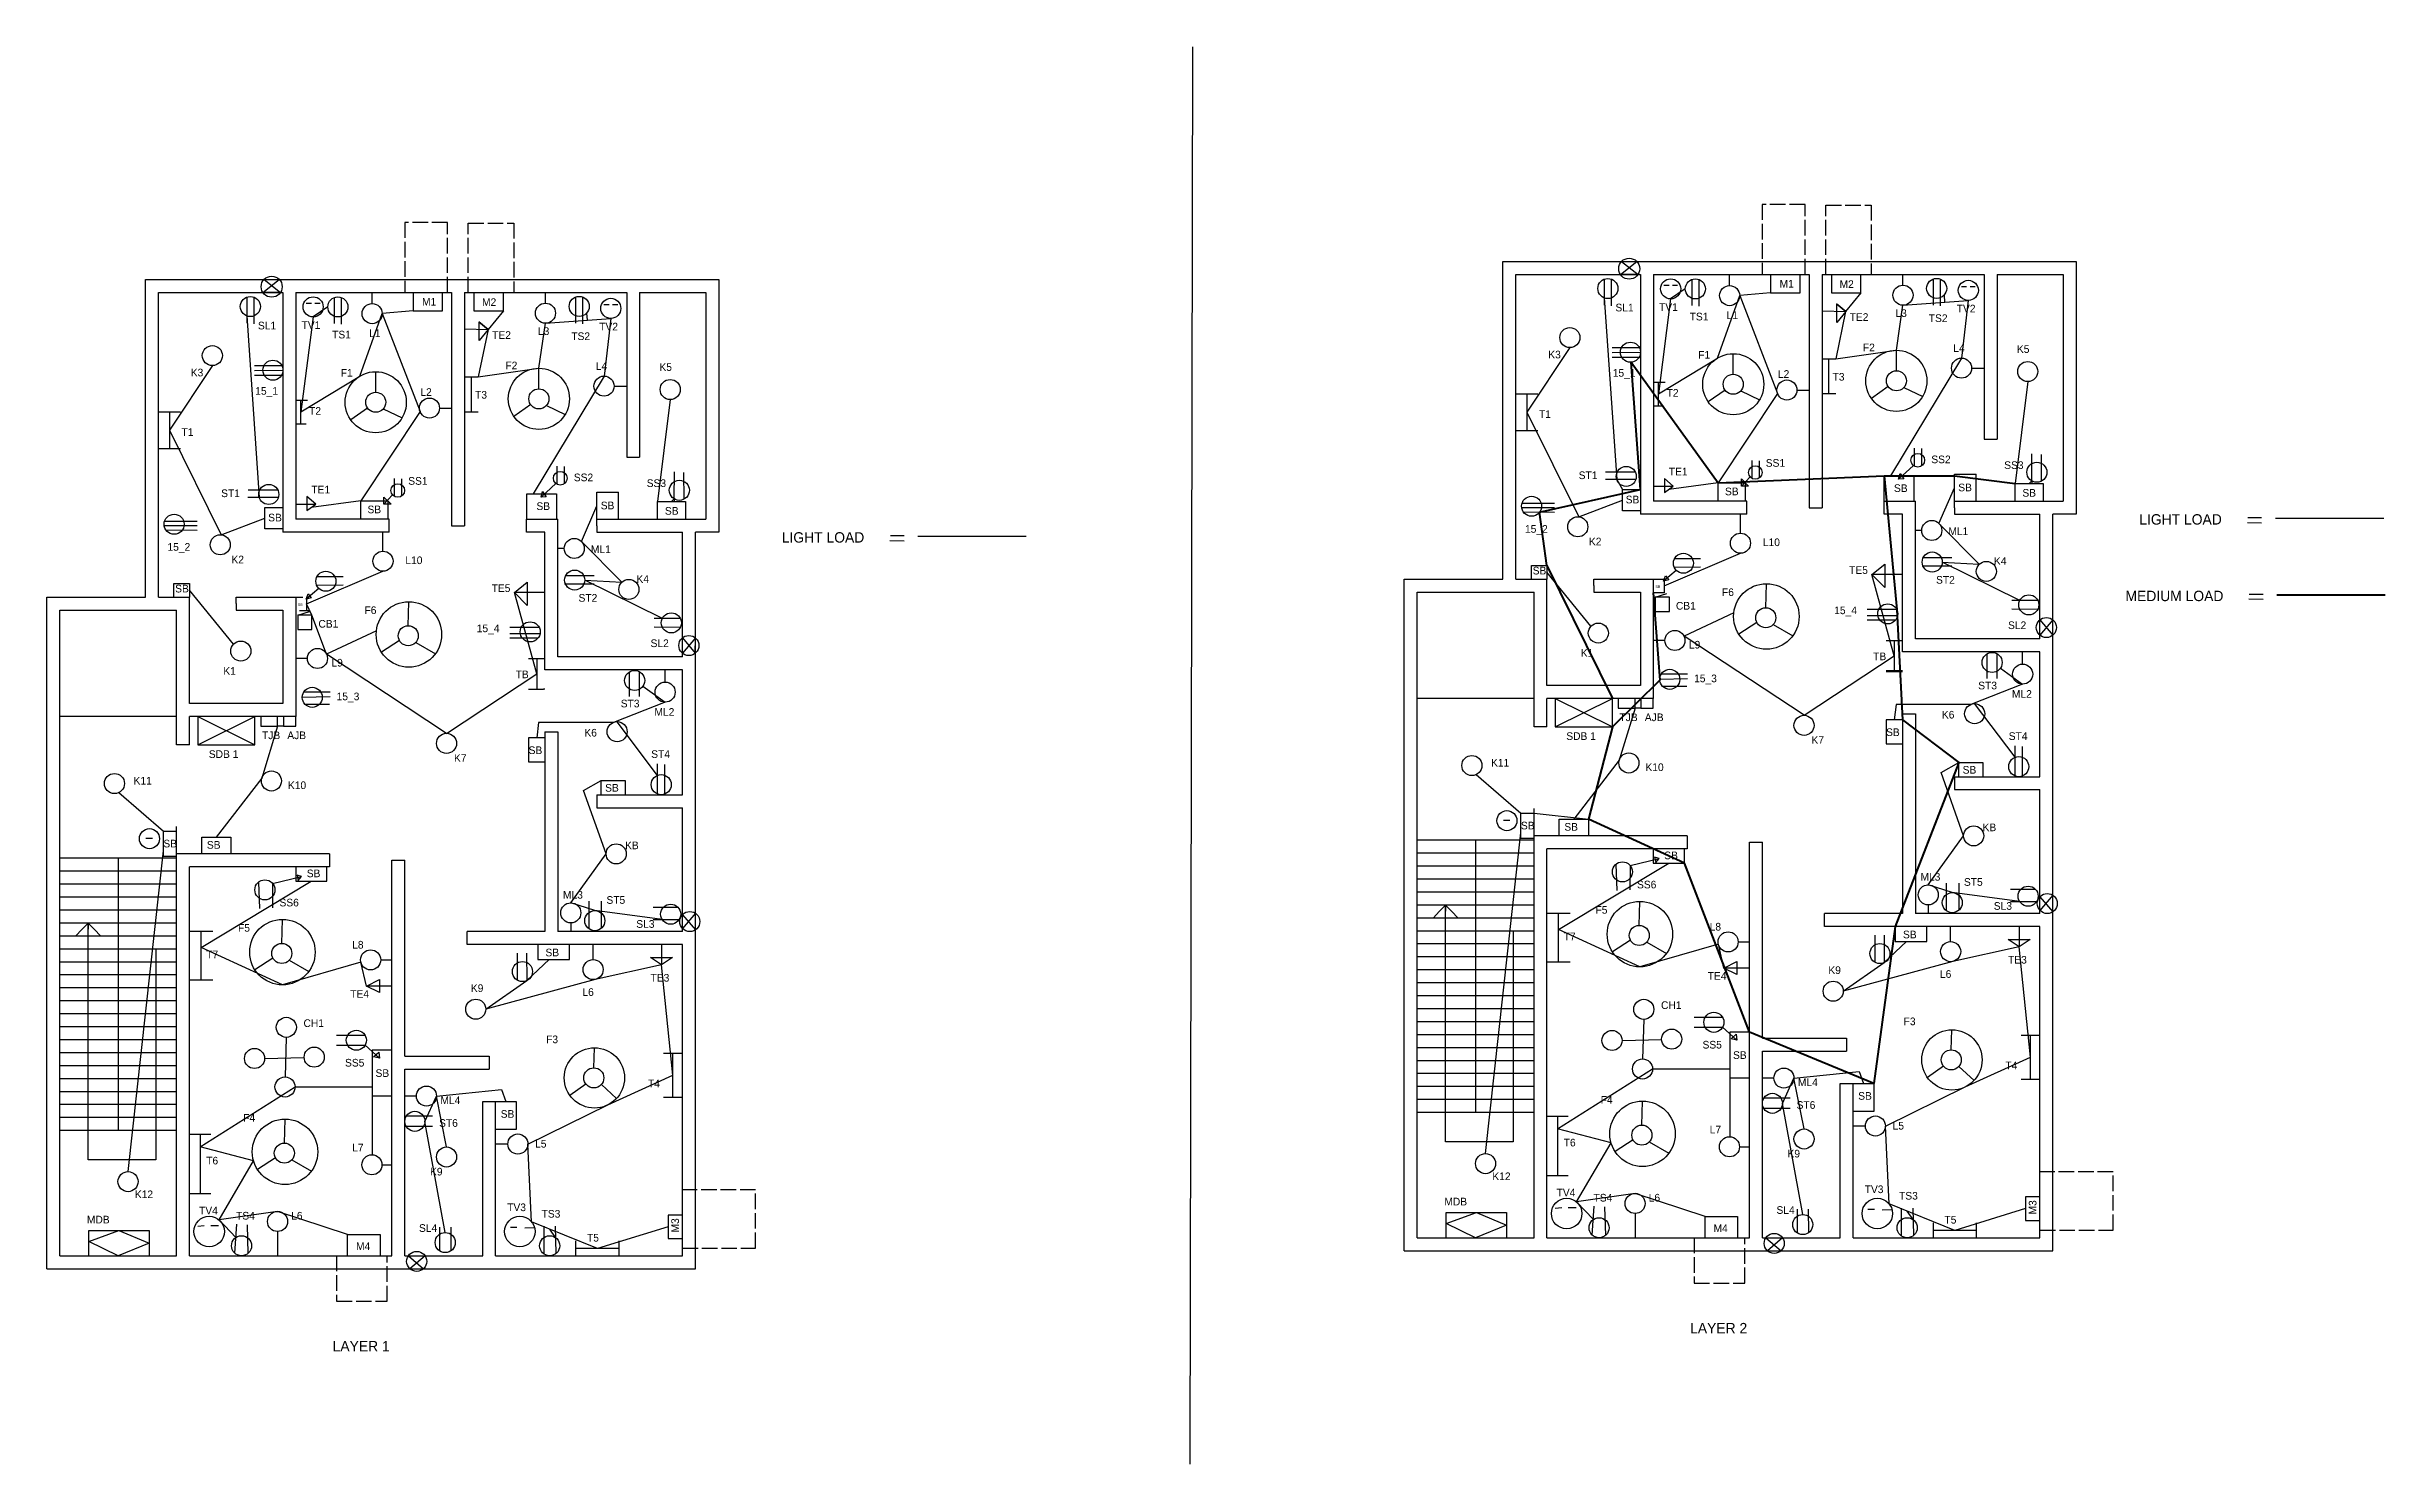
# Model space of a CAD drawing. Header units: inches. Extents: x -1401 to 4392, y -1632 to 1009.
# Drawn here: x -127 to 1676, y -1578 to -485 of the extents above; entities that cross this region are included whole.
import ezdxf

# ---------------------------------------------------------------- set-up
doc = ezdxf.new("R2010")
doc.units = ezdxf.units.IN
doc.header["$MEASUREMENT"] = 0
doc.linetypes.add('ACAD_ISO02W100', pattern=[15, 12, -3])

msp = doc.modelspace()

# ---------------------------------------------------------------- texts
at = {"attachment_point": 1}
for s, insert, char_height, width in [('M1', (1209.07, -664.44), 5.9, 11.2344), ('M2', (1255.33, -664.74), 5.9, 11.2344), ('M1', (162.69, -678.33), 5.9, 11.2344), ('M2', (208.95, -678.63), 5.9, 11.2344), ('SL1', (1082.58, -682.85), 5.9, 11.2344), ('TV1', (1116.2, -682.49), 5.9, 11.2344), ('TV2', (1345.64, -683.62), 5.9, 11.2344), ('SL1', (36.2, -696.74), 5.9, 11.2344), ('TV1', (69.83, -696.38), 5.9, 11.2344), ('L1', (121.9, -702.65), 5.9, 11.2344), ('L3', (252.01, -701.05), 5.9, 11.2344), ('TV2', (299.26, -697.51), 5.9, 11.2344), ('TS1', (1139.78, -689.8), 5.9, 11.2344), ('L1', (1168.27, -688.76), 5.9, 11.2344), ('TE2', (1263.1, -690.15), 5.9, 11.2344), ('L3', (1298.39, -687.16), 5.9, 11.2344), ('TS2', (1324.1, -691.05), 5.9, 11.2344), ('TS1', (93.4, -703.69), 5.9, 11.2344), ('TE2', (216.73, -704.04), 5.9, 11.2344), ('TS2', (277.73, -704.94), 5.9, 11.2344), ('K3', (1030.81, -719.08), 5.9, 11.2344), ('F1', (1146.41, -719.28), 5.9, 11.2344), ('F2', (1273.32, -713.6), 5.9, 11.2344), ('L4', (1343, -714.14), 5.9, 11.2344), ('K5', (1392.03, -714.86), 5.9, 11.2344), ('K3', (-15.57, -732.97), 5.9, 11.2344), ('F1', (100.03, -733.17), 5.9, 11.2344), ('F2', (226.94, -727.49), 5.9, 11.2344), ('L4', (296.62, -728.03), 5.9, 11.2344), ('K5', (345.66, -728.75), 5.9, 11.2344), ('15_1', (1080.5, -733.22), 5.9, 11.2344), ('L2', (1207.81, -734.1), 5.9, 11.2344), ('T3', (1249.95, -736.22), 5.9, 11.2344), ('15_1', (34.13, -747.11), 5.9, 11.2344), ('L2', (161.43, -747.99), 5.9, 11.2344), ('T3', (203.57, -750.11), 5.9, 11.2344), ('T2', (1122.01, -748.65), 5.9, 11.2344), ('T2', (75.64, -762.54), 5.9, 11.2344), ('T1', (1023.65, -765.02), 5.9, 11.2344), ('T1', (-22.73, -778.91), 5.9, 11.2344), ('TE1', (1123.73, -809.35), 5.9, 11.2344), ('SS1', (1198.43, -802.66), 5.9, 11.2344), ('SS2', (1326.04, -799.93), 5.9, 11.2344), ('SS3', (1382.24, -804.38), 5.9, 11.2344), ('ST1', (7.85, -826.07), 5.9, 11.2344), ('TE1', (77.35, -823.24), 5.9, 11.2344), ('SS1', (152.05, -816.55), 5.9, 11.2344), ('SS2', (279.67, -813.82), 5.9, 11.2344), ('SS3', (335.86, -818.27), 5.9, 11.2344), ('ST1', (1054.23, -812.18), 5.9, 11.2344), ('SB', (1167.01, -824.64), 5.9, 11.2344), ('SB', (1297.25, -822.12), 5.9, 11.2344), ('SB', (1346.81, -821.58), 5.9, 11.2344), ('SB', (1396.26, -825.74), 5.9, 11.2344), ('SB', (44.09, -844.8), 5.9, 11.2344), ('SB', (120.63, -838.53), 5.9, 11.2344), ('SB', (250.87, -836.01), 5.9, 11.2344), ('SB', (300.43, -835.47), 5.9, 11.2344), ('SB', (349.89, -839.63), 5.9, 11.2344), ('SB', (1090.47, -830.91), 5.9, 11.2344), ('LIGHT LOAD', (1486.35, -845.15), 8, 211.524), ('LIGHT LOAD', (439.97, -859.04), 8, 211.524), ('15_2', (1012.85, -853.55), 5.9, 11.2344), ('K2', (1062.14, -863.27), 5.9, 11.2344), ('L10', (1196.2, -863.84), 5.9, 11.2344), ('ML1', (1339.2, -855.34), 5.9, 11.2344), ('15_2', (-33.53, -867.44), 5.9, 11.2344), ('K2', (15.77, -877.15), 5.9, 11.2344), ('L10', (149.83, -877.73), 5.9, 11.2344), ('ML1', (292.83, -869.23), 5.9, 11.2344), ('K4', (1374.34, -878.3), 5.9, 11.2344), ('SB', (-27.6, -899.6), 5.9, 5.508), ('TE5', (216.33, -899.23), 5.9, 11.2344), ('K4', (327.96, -892.19), 5.9, 11.2344), ('SB', (1018.78, -885.71), 5.9, 5.508), ('SB', (1113.36, -900.01), 2, 11.2344), ('TE5', (1262.7, -885.34), 5.9, 11.2344), ('ST2', (1329.7, -892.84), 5.9, 11.2344), ('SB', (66.99, -913.9), 2, 11.2344), ('F6', (118.33, -916.23), 5.9, 11.2344), ('ST2', (283.33, -906.73), 5.9, 11.2344), ('CB1', (1129.2, -912.84), 5.9, 11.2344), ('F6', (1164.7, -902.34), 5.9, 11.2344), ('15_4', (1251.2, -916.34), 5.9, 11.2344), ('MEDIUM LOAD', (1475.72, -904.19), 8, 211.524), ('CB1', (82.83, -926.73), 5.9, 11.2344), ('15_4', (204.83, -930.23), 5.9, 11.2344), ('SL2', (1385.2, -927.84), 5.9, 11.2344), ('SL2', (338.83, -941.73), 5.9, 11.2344), ('K1', (1055.91, -949.2), 5.9, 11.2344), ('L9', (1139.2, -942.84), 5.9, 11.2344), ('TB', (1281.2, -951.84), 5.9, 11.2344), ('K1', (9.53, -963.09), 5.9, 11.2344), ('L9', (92.83, -956.73), 5.9, 11.2344), ('TB', (234.83, -965.73), 5.9, 11.2344), ('15_3', (1143.2, -968.84), 5.9, 11.2344), ('15_3', (96.83, -982.73), 5.9, 11.2344), ('ST3', (315.83, -988.23), 5.9, 11.2344), ('ST3', (1362.2, -974.34), 5.9, 11.2344), ('ML2', (1388.2, -980.84), 5.9, 11.2344), ('ML2', (341.83, -994.73), 5.9, 11.2344), ('TJB', (1085.7, -998.84), 5.9, 11.2344), ('AJB', (1105.2, -998.84), 5.9, 11.2344), ('K6', (1334.2, -996.84), 5.9, 11.2344), ('SDB 1', (-1.67, -1027.23), 5.9, 30.5), ('TJB', (39.33, -1012.73), 5.9, 11.2344), ('AJB', (58.83, -1012.73), 5.9, 11.2344), ('SB', (244.83, -1024.23), 5.9, 11.2344), ('K6', (287.83, -1010.73), 5.9, 11.2344), ('ST4', (339.33, -1027.23), 5.9, 11.2344), ('SDB 1', (1044.7, -1013.34), 5.9, 30.5), ('K7', (1233.7, -1016.34), 5.9, 11.2344), ('SB', (1291.2, -1010.34), 5.9, 11.2344), ('ST4', (1385.7, -1013.34), 5.9, 11.2344), ('K7', (187.33, -1030.23), 5.9, 11.2344), ('K11', (986.7, -1033.84), 5.9, 30.5), ('K10', (1105.7, -1037.34), 5.9, 30.5), ('SB', (1350.2, -1039.34), 5.9, 11.2344), ('K11', (-59.67, -1047.73), 5.9, 30.5), ('K10', (59.33, -1051.23), 5.9, 30.5), ('SB', (303.83, -1053.23), 5.9, 11.2344), ('SB', (-36.67, -1096.23), 5.9, 30.5), ('SB', (-3.17, -1097.23), 5.9, 30.5), ('KB', (319.18, -1097.63), 5.9, 11.2344), ('SB', (1009.7, -1082.34), 5.9, 30.5), ('SB', (1043.2, -1083.34), 5.9, 30.5), ('KB', (1365.55, -1083.74), 5.9, 11.2344), ('SB', (1120.2, -1105.34), 5.9, 11.2344), ('SB', (73.83, -1119.23), 5.9, 11.2344), ('SS6', (1099.2, -1127.84), 5.9, 11.2344), ('ML3', (1317.7, -1121.84), 5.9, 11.2344), ('ST5', (1351.2, -1125.84), 5.9, 11.2344), ('SS6', (52.83, -1141.73), 5.9, 11.2344), ('ML3', (271.33, -1135.73), 5.9, 11.2344), ('ST5', (304.83, -1139.73), 5.9, 11.2344), ('F5', (1067.2, -1147.34), 5.9, 11.2344), ('SL3', (1374.2, -1144.34), 5.9, 11.2344), ('F5', (20.83, -1161.23), 5.9, 11.2344), ('SL3', (327.83, -1158.23), 5.9, 11.2344), ('T7', (1042.7, -1167.84), 5.9, 11.2344), ('L8', (1155.2, -1160.34), 5.9, 11.2344), ('SB', (1304.2, -1166.34), 5.9, 11.2344), ('T7', (-3.67, -1181.73), 5.9, 11.2344), ('L8', (108.83, -1174.23), 5.9, 11.2344), ('SB', (257.83, -1180.23), 5.9, 11.2344), ('TE3', (1385.2, -1185.84), 5.9, 11.2344), ('K9', (200.33, -1207.73), 5.9, 11.2344), ('TE3', (338.83, -1199.73), 5.9, 11.2344), ('TE4', (1153.7, -1198.34), 5.9, 11.2344), ('K9', (1246.7, -1193.84), 5.9, 11.2344), ('L6', (1332.7, -1196.84), 5.9, 11.2344), ('TE4', (107.33, -1212.23), 5.9, 11.2344), ('L6', (286.33, -1210.73), 5.9, 11.2344), ('CH1', (1117.7, -1220.84), 5.9, 11.2344), ('CH1', (71.33, -1234.73), 5.9, 11.2344), ('F3', (1304.7, -1233.34), 5.9, 11.2344), ('F3', (258.33, -1247.23), 5.9, 11.2344), ('SS5', (1149.7, -1251.34), 5.9, 11.2344), ('SB', (1173.2, -1259.34), 5.9, 11.2344), ('SS5', (103.33, -1265.23), 5.9, 11.2344), ('SB', (126.83, -1273.23), 5.9, 11.2344), ('T4', (1383.2, -1267.34), 5.9, 11.2344), ('ML4', (176.83, -1294.23), 5.9, 11.2344), ('T4', (336.83, -1281.23), 5.9, 11.2344), ('F4', (1071.2, -1293.84), 5.9, 11.2344), ('ST6', (1222.2, -1297.84), 5.9, 11.2344), ('ML4', (1223.2, -1280.34), 5.9, 11.2344), ('SB', (1269.7, -1290.84), 5.9, 11.2344), ('F4', (24.83, -1307.73), 5.9, 11.2344), ('ST6', (175.83, -1311.73), 5.9, 11.2344), ('SB', (223.33, -1304.73), 5.9, 11.2344), ('L5', (1296.2, -1313.84), 5.9, 11.2344), ('L7', (108.83, -1330.73), 5.9, 11.2344), ('L5', (249.83, -1327.73), 5.9, 11.2344), ('T6', (1042.7, -1326.84), 5.9, 11.2344), ('L7', (1155.2, -1316.84), 5.9, 11.2344), ('T6', (-3.67, -1340.73), 5.9, 11.2344), ('K9', (168.83, -1349.23), 5.9, 11.2344), ('K9', (1215.2, -1335.34), 5.9, 11.2344), ('K12', (-58.67, -1366.73), 5.9, 11.2344), ('K12', (987.7, -1352.84), 5.9, 11.2344), ('TV4', (1037.2, -1365.34), 5.9, 11.2344), ('TS4', (1065.7, -1369.34), 5.9, 11.2344), ('L6', (1108.2, -1369.34), 5.9, 11.2344), ('TV3', (1274.7, -1362.84), 5.9, 11.2344), ('TS3', (1301.2, -1367.84), 5.9, 11.2344), ('MDB', (-95.67, -1386.23), 5.9, 11.2344), ('TV4', (-9.17, -1379.23), 5.9, 11.2344), ('TS4', (19.33, -1383.23), 5.9, 11.2344), ('L6', (61.83, -1383.23), 5.9, 11.2344), ('TV3', (228.33, -1376.73), 5.9, 11.2344), ('TS3', (254.83, -1381.73), 5.9, 11.2344), ('MDB', (950.7, -1372.34), 5.9, 11.2344), ('SL4', (1206.7, -1378.84), 5.9, 11.2344), ('T5', (1336.2, -1386.34), 5.9, 11.2344), ('SL4', (160.33, -1392.73), 5.9, 11.2344), ('T5', (289.83, -1400.23), 5.9, 11.2344), ('M4', (1158.2, -1392.84), 5.9, 11.2344), ('M4', (111.83, -1406.73), 5.9, 11.2344), ('LAYER 2', (1140.13, -1468.88), 8, 396.2652), ('LAYER 1', (93.76, -1482.77), 8, 396.2652)]:
    msp.add_mtext(s, dxfattribs=dict(at, insert=insert, char_height=char_height, width=width))
at = {"char_height": 5.9, "width": 11.2344, "attachment_point": 1, "rotation": 90}
for insert in [(1401.2, -1385.24), (354.83, -1399.13)]:
    msp.add_mtext('M3', dxfattribs=dict(at, insert=insert))

# ---------------------------------------------------------------- linework, layer by layer
for p, q in [((756.58, -484.64), (754.63, -1577.86)), ((-50.57, -909.07), (-50.57, -664.07)), ((-50.57, -664.07), (-21.57, -664.07)), ((-45.57, -664.07), (-21.57, -664.07)), ((-45.57, -664.07), (-21.57, -664.07)), ((-21.57, -664.07), (60.43, -664.07)), ((39.97, -674.07), (52.61, -664.07)), ((40.96, -664.07), (53.6, -674.07)), ((60.43, -664.07), (190.43, -664.07)), ((190.43, -664.07), (320.43, -664.07)), ((320.43, -664.07), (391.43, -664.07)), ((391.43, -664.07), (391.43, -859.07)), ((995.8, -895.18), (995.8, -650.18)), ((995.8, -650.18), (1024.8, -650.18)), ((995.8, -895.18), (995.8, -655.18)), ((1000.8, -650.18), (1024.8, -650.18)), ((1000.8, -650.18), (1024.8, -650.18)), ((1005.8, -895.18), (1005.8, -660.18)), ((1005.8, -660.18), (1024.8, -660.18)), ((1024.8, -650.18), (1106.8, -650.18)), ((1024.8, -660.18), (1101.8, -660.18)), ((1074, -663.86), (1074, -683.94)), ((1079.37, -663.82), (1079.37, -684.43)), ((1086.35, -660.18), (1098.99, -650.18)), ((1099.98, -660.18), (1086.35, -660.18)), ((1087.33, -650.18), (1099.98, -660.18)), ((1101.8, -660.18), (1101.78, -845.18)), ((1106.8, -650.18), (1236.8, -650.18)), ((1111.8, -660.18), (1231.8, -660.18)), ((1111.8, -660.18), (1111.8, -835.18)), ((1111.8, -660.18), (1111.8, -835.18)), ((1141.44, -664.16), (1141.44, -684.25)), ((1146.81, -664.13), (1146.81, -684.73)), ((1170.6, -668.86), (1170.6, -660.18)), ((1202.17, -660.18), (1202.17, -674.38)), ((1224.89, -674.38), (1224.89, -660.18)), ((1231.8, -660.18), (1231.8, -840.18)), ((1236.8, -650.18), (1366.8, -650.18)), ((1241.8, -660.18), (1366.8, -660.18)), ((1241.8, -660.18), (1241.8, -840.18)), ((1249.05, -660.18), (1249.05, -674.52)), ((1271.77, -674.52), (1271.77, -660.18)), ((1304.22, -668.51), (1304.22, -660.18)), ((1327.45, -663.75), (1327.45, -683.84)), ((1332.82, -663.72), (1332.82, -684.33)), ((1366.8, -650.18), (1437.8, -650.18)), ((1366.8, -660.18), (1366.8, -787.18)), ((1376.8, -660.18), (1427.8, -660.18)), ((1376.8, -660.18), (1376.8, -787.18)), ((1427.8, -660.18), (1427.8, -835.18)), ((1437.8, -650.18), (1437.8, -845.18)), ((-50.57, -909.07), (-50.57, -669.07)), ((-40.57, -909.07), (-40.57, -674.07)), ((-40.57, -674.07), (-21.57, -674.07)), ((-21.57, -674.07), (55.43, -674.07)), ((27.62, -677.75), (27.62, -697.83)), ((33, -677.71), (33, -698.32)), ((53.6, -674.07), (39.97, -674.07)), ((55.43, -674.07), (55.4, -859.07)), ((65.43, -674.07), (185.43, -674.07)), ((65.43, -674.07), (65.43, -849.07)), ((65.43, -674.07), (65.43, -849.07)), ((73.49, -682.36), (77.49, -682.36)), ((80.15, -682.36), (84.15, -682.36)), ((95.06, -678.05), (95.06, -698.14)), ((100.43, -678.02), (100.43, -698.62)), ((124.23, -682.75), (124.23, -674.07)), ((155.79, -674.07), (155.79, -688.27)), ((178.51, -688.27), (178.51, -674.07)), ((185.43, -674.07), (185.43, -854.07)), ((195.43, -674.07), (320.43, -674.07)), ((195.43, -674.07), (195.43, -854.07)), ((202.67, -674.07), (202.67, -688.41)), ((225.4, -688.41), (225.4, -674.07)), ((257.84, -682.4), (257.84, -674.07)), ((281.07, -677.64), (281.07, -697.73)), ((286.45, -677.61), (286.45, -698.22)), ((302.93, -683.49), (306.92, -683.49)), ((309.58, -683.49), (313.58, -683.49)), ((320.43, -674.07), (320.43, -801.07)), ((330.43, -674.07), (381.43, -674.07)), ((330.43, -674.07), (330.43, -801.07)), ((381.43, -674.07), (381.43, -849.07)), ((1119.87, -668.47), (1123.86, -668.47)), ((1126.52, -668.47), (1130.52, -668.47)), ((1202.17, -674.38), (1178.34, -676.59)), ((1202.17, -674.38), (1224.89, -674.38)), ((1249.05, -674.52), (1271.77, -674.52)), ((1260.07, -688.85), (1252.85, -682.91)), ((1252.85, -682.91), (1260.07, -688.85)), ((1253.16, -697.25), (1253.16, -683.16)), ((1349.31, -669.6), (1353.3, -669.6)), ((1355.96, -669.6), (1359.96, -669.6)), ((155.79, -688.27), (178.51, -688.27)), ((195.43, -702.32), (195.43, -702.32)), ((195.43, -702.32), (213.69, -702.74)), ((202.67, -688.41), (225.4, -688.41)), ((213.69, -702.74), (206.48, -696.8)), ((206.48, -696.8), (213.69, -702.74)), ((206.78, -711.14), (206.78, -697.05)), ((213.69, -702.74), (206.78, -711.14)), ((1241.8, -688.43), (1241.8, -688.43)), ((1241.8, -688.43), (1260.07, -688.85)), ((1260.07, -688.85), (1253.16, -697.25)), ((1082.39, -716.86), (1079.98, -716.86)), ((1079.98, -720.45), (1101.86, -720.09)), ((1101.1, -716.86), (1082.39, -716.86)), ((1299.13, -734.55), (1299.13, -718.74)), ((36.02, -730.75), (33.61, -730.75)), ((33.61, -734.34), (55.48, -733.98)), ((33.61, -737.97), (54.47, -737.94)), ((54.72, -730.75), (36.02, -730.75)), ((126.99, -751.08), (126.99, -735.26)), ((252.76, -748.44), (252.76, -732.63)), ((1079.98, -724.08), (1100.85, -724.05)), ((1111.8, -730.76), (1111.8, -730.76)), ((1173.37, -737.19), (1173.37, -721.37)), ((1241.8, -725.3), (1241.8, -725.3)), ((1241.8, -725.3), (1252.35, -725.3)), ((1247.08, -752.45), (1247.08, -725.3)), ((1357.07, -732.49), (1366.8, -732.49)), ((65.43, -744.65), (65.43, -744.65)), ((195.43, -739.19), (195.43, -739.19)), ((195.43, -739.19), (205.98, -739.19)), ((200.7, -766.34), (200.7, -739.19)), ((310.7, -746.38), (320.43, -746.38)), ((1005.8, -752.34), (1022.83, -752.34)), ((1014.32, -752.34), (1014.32, -780.79)), ((1111.8, -743.36), (1120.8, -743.36)), ((1115.76, -761.49), (1115.76, -743.36)), ((1167.05, -749.39), (1154.13, -758.51)), ((1179.19, -750.02), (1193.63, -756.94)), ((1222.51, -749.39), (1231.8, -749.39)), ((1252.35, -752.45), (1241.8, -752.45)), ((1292.81, -746.75), (1279.89, -755.88)), ((1304.96, -747.39), (1319.4, -754.3)), ((-40.57, -766.23), (-23.55, -766.23)), ((-32.06, -766.23), (-32.06, -794.68)), ((65.43, -757.25), (74.42, -757.25)), ((69.38, -775.38), (69.38, -757.25)), ((120.67, -763.28), (107.75, -772.4)), ((132.82, -763.91), (147.26, -770.83)), ((176.14, -763.28), (185.43, -763.28)), ((205.98, -766.34), (195.43, -766.34)), ((246.44, -760.64), (233.51, -769.77)), ((258.58, -761.28), (273.02, -768.19)), ((1111.8, -761.49), (1119.71, -761.49)), ((65.43, -775.38), (73.33, -775.38)), ((1022.83, -780.79), (1005.8, -780.79)), ((1366.8, -787.18), (1376.8, -787.18)), ((-23.55, -794.68), (-40.57, -794.68)), ((266.75, -822.04), (266.75, -808.19)), ((272.45, -821.53), (272.45, -808.39)), ((320.43, -801.07), (330.43, -801.07)), ((1187.88, -817.62), (1187.88, -803.77)), ((1193.59, -817.11), (1193.59, -803.96)), ((1313.12, -808.15), (1313.12, -794.3)), ((1318.83, -807.64), (1318.83, -794.5)), ((1403.52, -819.52), (1403.6, -798.63)), ((1411.08, -819.64), (1410.94, -799.06)), ((32.24, -826.6), (28.65, -826.6)), ((51.53, -826.6), (32.24, -826.6)), ((141.51, -831.51), (141.51, -817.66)), ((147.21, -831), (147.21, -817.85)), ((297.43, -849.07), (297.43, -828.14)), ((297.43, -828.14), (314.15, -828.14)), ((314.15, -849.07), (314.15, -828.14)), ((357.14, -833.41), (357.22, -812.52)), ((364.7, -833.53), (364.56, -812.95)), ((1098.27, -818.37), (1074.9, -818.37)), ((1078.61, -812.71), (1075.03, -812.71)), ((1097.9, -812.71), (1078.61, -812.71)), ((1087.92, -842.57), (1087.92, -826.1)), ((1087.92, -826.1), (1101.78, -826.1)), ((1111.8, -823.56), (1111.8, -823.56)), ((1111.8, -823.56), (1127.07, -823.56)), ((1127.07, -823.56), (1120.38, -817.68)), ((1120.38, -817.68), (1120.38, -828.43)), ((1120.38, -828.43), (1127.07, -823.56)), ((1161.86, -835.18), (1161.86, -820.87)), ((1161.86, -820.87), (1182.61, -820.87)), ((1182.61, -820.87), (1182.61, -835.18)), ((1289.8, -835.18), (1289.8, -815.66)), ((1289.8, -815.66), (1312.65, -815.66)), ((1312.65, -815.66), (1312.65, -835.18)), ((1343.8, -835.18), (1343.8, -814.25)), ((1343.8, -814.25), (1360.52, -814.25)), ((1360.52, -835.18), (1360.52, -814.25)), ((1390.65, -835.18), (1390.65, -821.5)), ((1390.65, -821.5), (1412.23, -821.5)), ((1403.52, -819.52), (1403.52, -821.5)), ((1412.23, -821.5), (1412.23, -835.18)), ((51.9, -832.26), (28.52, -832.26)), ((41.55, -856.46), (41.55, -839.99)), ((41.55, -839.99), (55.4, -839.99)), ((65.43, -837.45), (65.43, -837.45)), ((65.43, -837.45), (80.7, -837.45)), ((80.7, -837.45), (74.01, -831.57)), ((74.01, -831.57), (74.01, -842.32)), ((74.01, -842.32), (80.7, -837.45)), ((115.48, -849.07), (115.48, -834.76)), ((115.48, -834.76), (136.23, -834.76)), ((136.23, -834.76), (136.23, -849.07)), ((243.43, -849.07), (243.43, -829.55)), ((243.43, -829.55), (266.27, -829.55)), ((266.27, -829.55), (266.27, -849.07)), ((344.28, -849.07), (344.28, -835.39)), ((344.28, -835.39), (365.86, -835.39)), ((357.14, -833.41), (357.14, -835.39)), ((365.86, -835.39), (365.86, -849.07)), ((1035.68, -840.24), (1010.32, -840.24)), ((1010.62, -836.57), (1035.68, -836.57)), ((1035.68, -843.72), (1011.78, -843.68)), ((1101.78, -842.57), (1087.92, -842.57)), ((1111.8, -845.18), (1101.78, -845.18)), ((1183.8, -835.18), (1111.8, -835.18)), ((1183.8, -845.18), (1111.8, -845.18)), ((1178.94, -859.77), (1178.94, -845.18)), ((1183.8, -845.18), (1183.8, -835.18)), ((1231.8, -840.18), (1241.8, -840.18)), ((1289.62, -845.18), (1289.62, -835.18)), ((1303.8, -845.18), (1289.62, -845.18)), ((1289.8, -835.18), (1313.8, -835.18)), ((1303.8, -951.18), (1303.8, -845.18)), ((1313.8, -941.18), (1313.8, -835.18)), ((1343.8, -840.18), (1343.8, -835.18)), ((1343.8, -835.18), (1427.8, -835.18)), ((1343.8, -840.18), (1343.8, -845.18)), ((1343.8, -845.18), (1409.8, -845.18)), ((1409.8, -941.18), (1409.8, -845.18)), ((1419.8, -946.18), (1419.8, -845.18)), ((1437.8, -845.18), (1419.8, -845.18)), ((-10.7, -854.13), (-36.06, -854.13)), ((-35.76, -850.46), (-10.7, -850.46)), ((-10.7, -857.61), (-34.59, -857.57)), ((55.4, -856.46), (41.55, -856.46)), ((65.43, -859.07), (55.4, -859.07)), ((137.43, -849.07), (65.43, -849.07)), ((137.43, -859.07), (65.43, -859.07)), ((132.57, -873.66), (132.57, -859.07)), ((137.43, -859.07), (137.43, -849.07)), ((185.43, -854.07), (195.43, -854.07)), ((243.25, -859.07), (243.25, -849.07)), ((257.43, -859.07), (243.25, -859.07)), ((243.43, -849.07), (267.43, -849.07)), ((257.43, -965.07), (257.43, -859.07)), ((267.43, -955.07), (267.43, -849.07)), ((297.43, -854.07), (297.43, -849.07)), ((297.43, -849.07), (381.43, -849.07)), ((297.43, -854.07), (297.43, -859.07)), ((297.43, -859.07), (363.43, -859.07)), ((363.43, -955.07), (363.43, -859.07)), ((373.43, -960.07), (373.43, -859.07)), ((391.43, -859.07), (373.43, -859.07)), ((523.69, -861.56), (534.25, -861.56)), ((1318.68, -857.71), (1313.8, -857.71)), ((1580.62, -851.97), (1569.74, -851.76)), ((1570.07, -847.67), (1580.62, -847.67)), ((272.3, -871.6), (267.43, -871.6)), ((534.25, -865.86), (523.37, -865.65)), ((1128.09, -879.42), (1148.2, -879.24)), ((1319.78, -878.61), (1341.81, -878.61)), ((-28.57, -909.07), (-28.57, -898.63)), ((-28.57, -898.63), (-16.58, -898.63)), ((-16.58, -898.63), (-16.58, -909.07)), ((81.4, -899.81), (101.83, -899.63)), ((81.71, -893.31), (101.83, -893.13)), ((233.83, -905.63), (243.83, -897.63)), ((243.83, -897.63), (243.83, -915.63)), ((295.43, -899.16), (272.6, -899.16)), ((273.4, -892.5), (295.43, -892.5)), ((919.8, -982.18), (919.8, -895.18)), ((919.8, -895.18), (995.8, -895.18)), ((924.8, -895.18), (995.8, -895.18)), ((1005.8, -895.18), (1024.8, -895.18)), ((1005.8, -895.18), (1029.8, -895.18)), ((1017.8, -895.18), (1017.8, -884.74)), ((1017.8, -884.74), (1029.79, -884.74)), ((1029.79, -884.74), (1029.79, -895.18)), ((1029.8, -977.18), (1029.8, -895.18)), ((1065.8, -900.18), (1065.8, -895.18)), ((1065.8, -895.18), (1111.78, -895.18)), ((1065.8, -900.18), (1065.8, -905.18)), ((1111.78, -895.18), (1111.78, -987.18)), ((1111.78, -895.18), (1120.03, -895.18)), ((1120.03, -895.18), (1120.03, -905.74)), ((1127.77, -885.92), (1148.2, -885.74)), ((1198.44, -917.27), (1198.94, -898.77)), ((1280.2, -891.74), (1290.2, -883.74)), ((1303.8, -891.74), (1280.2, -891.74)), ((1290.2, -901.74), (1280.2, -891.74)), ((1290.2, -883.74), (1290.2, -901.74)), ((1303.8, -891.74), (1303.8, -891.74)), ((1341.81, -885.27), (1318.98, -885.27)), ((-126.57, -996.07), (-126.57, -909.07)), ((-126.57, -909.07), (-50.57, -909.07)), ((-121.57, -909.07), (-50.57, -909.07)), ((-116.57, -996.07), (-116.57, -919.07)), ((-116.57, -919.07), (-26.57, -919.07)), ((-40.57, -909.07), (-21.57, -909.07)), ((-40.57, -909.07), (-16.57, -909.07)), ((-26.57, -1023.07), (-26.57, -919.07)), ((-26.57, -1023.07), (-26.57, -919.07)), ((-16.57, -991.07), (-16.57, -909.07)), ((19.43, -914.07), (19.43, -909.07)), ((19.43, -909.07), (65.4, -909.07)), ((19.43, -914.07), (19.43, -919.07)), ((19.43, -919.07), (55.4, -919.07)), ((55.4, -919.07), (55.4, -991.07)), ((65.4, -909.07), (65.4, -1001.07)), ((65.4, -909.07), (70.83, -909.07)), ((73.66, -909.07), (73.66, -919.63)), ((152.07, -931.16), (152.57, -912.66)), ((257.43, -905.63), (233.83, -905.63)), ((243.83, -915.63), (233.83, -905.63)), ((257.43, -905.63), (257.43, -905.63)), ((929.8, -982.18), (929.8, -905.18)), ((929.8, -905.18), (1019.8, -905.18)), ((1019.8, -1009.18), (1019.8, -905.18)), ((1019.8, -1009.18), (1019.8, -905.18)), ((1065.8, -905.18), (1101.78, -905.18)), ((1101.78, -905.18), (1101.78, -977.18)), ((1120.03, -905.74), (1111.78, -905.74)), ((1113.2, -909.24), (1122.2, -906.24)), ((1124.2, -909.24), (1113.2, -909.24)), ((1113.2, -909.24), (1113.2, -920.24)), ((1124.2, -920.24), (1124.2, -909.24)), ((1299.41, -918.64), (1276.7, -918.64)), ((1408.14, -911.64), (1388.04, -911.64)), ((1388.04, -918.06), (1408.26, -918.29)), ((1581.72, -911.01), (1570.84, -910.8)), ((1571.16, -906.71), (1581.72, -906.71)), ((66.83, -923.13), (75.83, -920.13)), ((77.83, -923.13), (66.83, -923.13)), ((66.83, -923.13), (66.83, -934.13)), ((66.83, -934.13), (77.83, -934.13)), ((76.49, -919.63), (68.23, -919.63)), ((77.83, -934.13), (77.83, -923.13)), ((253.03, -932.53), (230.33, -932.53)), ((230.33, -937.13), (253.71, -937.11)), ((361.77, -925.53), (341.67, -925.53)), ((341.67, -931.95), (361.88, -932.18)), ((1113.2, -920.24), (1124.2, -920.24)), ((1191.66, -928.72), (1177.76, -937.72)), ((1204.17, -930.21), (1219.35, -938.85)), ((1276.7, -923.24), (1300.08, -923.22)), ((1298.42, -926.92), (1276.7, -926.92)), ((1419.8, -926.54), (1409.8, -938.51)), ((1409.8, -926.59), (1419.68, -938.51)), ((1419.68, -938.51), (1419.8, -926.54)), ((1419.8, -940.34), (1419.8, -926.54)), ((145.28, -942.61), (131.38, -951.61)), ((157.79, -944.1), (172.98, -952.74)), ((252.04, -940.81), (230.33, -940.81)), ((363.43, -955.07), (267.43, -955.07)), ((373.43, -940.43), (363.43, -952.39)), ((363.43, -940.48), (373.3, -952.39)), ((373.3, -952.39), (373.43, -940.43)), ((373.43, -954.23), (373.43, -940.43)), ((1120.7, -942.51), (1111.78, -942.51)), ((1303.8, -942.74), (1291.2, -942.74)), ((1297.5, -942.74), (1297.5, -966.24)), ((1409.8, -951.18), (1303.8, -951.18)), ((1409.8, -941.18), (1313.8, -941.18)), ((1368.83, -952.95), (1368.83, -971.74)), ((1376.52, -952.64), (1376.52, -971.74)), ((1396.44, -960.77), (1396.44, -951.18)), ((1409.8, -1047.59), (1409.8, -951.18)), ((1419.8, -1052.18), (1419.8, -946.18)), ((74.33, -956.39), (65.4, -956.39)), ((257.43, -956.63), (244.83, -956.63)), ((251.13, -956.63), (251.13, -980.13)), ((363.43, -965.07), (257.43, -965.07)), ((322.46, -966.84), (322.46, -985.63)), ((330.14, -966.53), (330.14, -985.63)), ((350.07, -974.66), (350.07, -965.07)), ((363.43, -1061.48), (363.43, -965.07)), ((373.43, -1066.07), (373.43, -960.07)), ((1138.2, -972.24), (1116.71, -972.65)), ((1117.98, -968.25), (1138.2, -968.25)), ((55.4, -991.07), (-16.57, -991.07)), ((91.83, -986.13), (70.33, -986.54)), ((71.6, -982.14), (91.83, -982.14)), ((244.83, -980.13), (256.33, -980.13)), ((257.43, -980.13), (256.33, -980.13)), ((919.8, -1098.18), (919.8, -982.18)), ((929.8, -1098.18), (929.8, -982.18)), ((1019.8, -987.26), (929.8, -987.26)), ((1101.78, -977.18), (1029.8, -977.18)), ((1111.78, -987.18), (1029.8, -987.18)), ((1029.8, -1009.18), (1029.8, -987.18)), ((1036.2, -987.18), (1036.2, -1009.24)), ((1036.2, -1009.24), (1080.2, -987.18)), ((1036.2, -987.18), (1080.2, -1009.24)), ((1080.2, -1009.24), (1080.2, -987.18)), ((1084.7, -987.18), (1084.7, -994.74)), ((1097.7, -994.74), (1097.7, -987.18)), ((1102.2, -987.18), (1102.2, -994.74)), ((1111.7, -994.74), (1111.7, -987.18)), ((1118.73, -977.72), (1137.7, -977.72)), ((1359.44, -991.27), (1359.25, -990.77)), ((-126.57, -1112.07), (-126.57, -996.07)), ((-116.57, -1112.07), (-116.57, -996.07)), ((-26.57, -1001.15), (-116.57, -1001.15)), ((65.4, -1001.07), (-16.57, -1001.07)), ((-16.57, -1023.07), (-16.57, -1001.07)), ((-10.17, -1001.07), (-10.17, -1023.13)), ((-10.17, -1023.13), (33.83, -1001.07)), ((-10.17, -1001.07), (33.83, -1023.13)), ((33.83, -1023.13), (33.83, -1001.07)), ((38.33, -1001.07), (38.33, -1008.63)), ((38.33, -1008.63), (51.33, -1008.63)), ((51.33, -1008.63), (51.33, -1001.07)), ((55.83, -1001.07), (55.83, -1008.63)), ((55.83, -1008.63), (65.33, -1008.63)), ((65.33, -1008.63), (65.33, -1001.07)), ((72.35, -991.61), (91.33, -991.61)), ((313.07, -1005.16), (312.87, -1004.66)), ((1029.8, -1009.18), (1019.8, -1009.18)), ((1036.2, -1009.24), (1080.2, -1009.24)), ((1084.7, -994.74), (1097.7, -994.74)), ((1102.2, -994.74), (1111.7, -994.74)), ((1303.8, -1003.74), (1291.2, -1003.74)), ((1291.2, -1003.74), (1291.2, -1022.24)), ((1303.8, -999.18), (1303.8, -1153.18)), ((1303.8, -999.18), (1313.8, -999.18)), ((1313.8, -999.18), (1313.8, -1153.18)), ((-16.57, -1023.07), (-26.57, -1023.07)), ((-10.17, -1023.13), (33.83, -1023.13)), ((257.43, -1017.63), (244.83, -1017.63)), ((244.83, -1017.63), (244.83, -1036.13)), ((257.43, -1013.07), (257.43, -1167.07)), ((257.43, -1013.07), (267.43, -1013.07)), ((267.43, -1013.07), (267.43, -1167.07)), ((1291.2, -1022.24), (1303.8, -1022.24)), ((1390.59, -1047.04), (1390.59, -1023.74)), ((1396.32, -1047.03), (1396.32, -1024.24)), ((244.83, -1036.13), (257.43, -1036.13)), ((344.21, -1060.93), (344.21, -1037.63)), ((349.94, -1060.92), (349.94, -1038.13)), ((1347.2, -1047.59), (1347.2, -1036.74)), ((1347.2, -1036.74), (1365.7, -1036.74)), ((1365.7, -1036.74), (1365.7, -1047.59)), ((297.43, -1061.48), (363.43, -1061.48)), ((297.43, -1061.48), (363.43, -1061.48)), ((297.43, -1061.48), (297.43, -1071.48)), ((300.83, -1061.48), (300.83, -1050.63)), ((300.83, -1050.63), (319.33, -1050.63)), ((319.33, -1050.63), (319.33, -1061.48)), ((1343.8, -1047.59), (1409.8, -1047.59)), ((1343.8, -1047.59), (1409.8, -1047.59)), ((1343.8, -1047.59), (1343.8, -1057.59)), ((1343.8, -1057.59), (1409.8, -1057.59)), ((1409.8, -1153.18), (1409.8, -1057.59)), ((1419.8, -1158.18), (1419.8, -1052.18)), ((297.43, -1071.48), (363.43, -1071.48)), ((363.43, -1167.07), (363.43, -1071.48)), ((373.43, -1172.07), (373.43, -1066.07)), ((996.2, -1081.24), (1001.2, -1081.24)), ((1009.7, -1095.24), (1009.7, -1075.74)), ((1009.7, -1075.74), (1019.8, -1075.74)), ((1019.8, -1093.18), (1019.8, -1072.24)), ((1039.2, -1093.18), (1039.2, -1080.24)), ((1039.2, -1080.24), (1061.7, -1080.24)), ((1061.7, -1080.24), (1061.7, -1093.18)), ((-50.17, -1095.13), (-45.17, -1095.13)), ((-36.67, -1109.13), (-36.67, -1089.63)), ((-36.67, -1089.63), (-26.57, -1089.63)), ((-26.57, -1107.07), (-26.57, -1086.13)), ((-7.17, -1107.07), (-7.17, -1094.13)), ((-7.17, -1094.13), (15.33, -1094.13)), ((15.33, -1094.13), (15.33, -1107.07)), ((919.8, -1408.18), (919.8, -1098.18)), ((919.8, -1413.18), (919.8, -1098.18)), ((1019.8, -1096.62), (929.8, -1096.62)), ((929.8, -1403.18), (929.8, -1098.18)), ((974.8, -1096.62), (974.8, -1306.62)), ((1019.8, -1095.24), (1009.7, -1095.24)), ((1019.8, -1403.18), (1019.8, -1093.18)), ((1137.8, -1093.18), (1019.8, -1093.18)), ((1137.8, -1093.18), (1137.8, -1103.18)), ((1185.8, -1403.18), (1185.8, -1098.18)), ((1185.8, -1098.18), (1195.8, -1098.18)), ((1195.8, -1249.18), (1195.8, -1098.18)), ((-126.57, -1422.07), (-126.57, -1112.07)), ((-126.57, -1427.07), (-126.57, -1112.07)), ((-26.57, -1110.51), (-116.57, -1110.51)), ((-116.57, -1417.07), (-116.57, -1112.07)), ((-71.57, -1110.51), (-71.57, -1320.51)), ((-26.57, -1109.13), (-36.67, -1109.13)), ((-26.57, -1417.07), (-26.57, -1107.07)), ((91.43, -1107.07), (-26.57, -1107.07)), ((-16.57, -1417.07), (-16.57, -1117.07)), ((91.43, -1117.07), (-16.57, -1117.07)), ((65.33, -1117.07), (65.33, -1128.13)), ((89.33, -1128.13), (89.33, -1117.07)), ((91.43, -1107.07), (91.43, -1117.07)), ((139.43, -1417.07), (139.43, -1112.07)), ((139.43, -1112.07), (149.43, -1112.07)), ((149.43, -1263.07), (149.43, -1112.07)), ((1019.8, -1106.62), (929.8, -1106.62)), ((1019.8, -1116.62), (929.8, -1116.62)), ((1029.8, -1403.18), (1029.8, -1103.18)), ((1137.8, -1103.18), (1029.8, -1103.18)), ((1082.94, -1115.1), (1083.7, -1135.24)), ((1093.91, -1116.08), (1093.7, -1134.74)), ((1111.7, -1103.18), (1111.7, -1114.24)), ((1111.7, -1114.24), (1135.7, -1114.24)), ((1135.7, -1114.24), (1135.7, -1103.18)), ((-26.57, -1120.51), (-116.57, -1120.51)), ((-26.57, -1130.51), (-116.57, -1130.51)), ((36.56, -1128.99), (37.33, -1149.13)), ((47.53, -1129.97), (47.33, -1148.63)), ((65.33, -1128.13), (89.33, -1128.13)), ((1019.8, -1126.62), (929.8, -1126.62)), ((1337.8, -1151.1), (1337.8, -1129.74)), ((1347.41, -1150.47), (1347.41, -1129.74)), ((1406.43, -1134.54), (1387.2, -1134.54)), ((-26.57, -1140.51), (-116.57, -1140.51)), ((-26.57, -1150.51), (-116.57, -1150.51)), ((291.42, -1164.99), (291.42, -1143.63)), ((301.03, -1164.36), (301.03, -1143.63)), ((360.05, -1148.43), (340.83, -1148.43)), ((373.43, -1152.94), (363.43, -1164.63)), ((373.43, -1165.72), (373.43, -1152.94)), ((1019.8, -1136.62), (929.8, -1136.62)), ((1019.8, -1146.62), (929.8, -1146.62)), ((946.98, -1151.33), (942.01, -1156.62)), ((946.98, -1151.33), (951.66, -1146.62)), ((951.66, -1329.24), (951.66, -1146.62)), ((951.66, -1146.62), (951.66, -1151.33)), ((951.66, -1146.62), (956.33, -1151.33)), ((961.46, -1156.62), (956.33, -1151.33)), ((1029.8, -1152.74), (1047.7, -1152.74)), ((1038.75, -1190.74), (1038.75, -1152.74)), ((1100.94, -1162.27), (1101.44, -1143.77)), ((1303.8, -1153.18), (1243.8, -1153.18)), ((1243.8, -1163.18), (1243.8, -1153.18)), ((1409.8, -1153.18), (1313.8, -1153.18)), ((1323.7, -1146.48), (1323.7, -1153.18)), ((1387.2, -1143.74), (1407.23, -1143.9)), ((1419.8, -1139.05), (1409.8, -1150.74)), ((1409.8, -1140.14), (1419.8, -1151.83)), ((1419.8, -1151.83), (1419.8, -1139.05)), ((-26.57, -1160.51), (-116.57, -1160.51)), ((-26.57, -1170.51), (-116.57, -1170.51)), ((-99.4, -1165.22), (-104.37, -1170.51)), ((-99.4, -1165.22), (-94.72, -1160.51)), ((-94.72, -1343.13), (-94.72, -1160.51)), ((-94.72, -1160.51), (-94.72, -1165.22)), ((-94.72, -1160.51), (-90.04, -1165.22)), ((-84.92, -1170.51), (-90.04, -1165.22)), ((-16.57, -1166.63), (1.33, -1166.63)), ((-7.62, -1204.63), (-7.62, -1166.63)), ((54.57, -1176.16), (55.07, -1157.66)), ((257.43, -1167.07), (197.43, -1167.07)), ((197.43, -1177.07), (197.43, -1167.07)), ((363.43, -1167.07), (267.43, -1167.07)), ((277.33, -1160.37), (277.33, -1167.07)), ((340.83, -1157.63), (360.86, -1157.79)), ((363.43, -1154.03), (373.43, -1165.72)), ((1019.8, -1156.62), (929.8, -1156.62)), ((1019.8, -1166.62), (929.8, -1166.62)), ((1003.75, -1166.62), (1003.75, -1329.24)), ((1409.8, -1163.18), (1243.8, -1163.18)), ((1282.69, -1190.77), (1282.69, -1169.74)), ((1289.7, -1169.74), (1289.81, -1190.97)), ((1298.2, -1163.18), (1298.2, -1174.74)), ((1322.7, -1174.74), (1322.7, -1163.18)), ((1340.94, -1174.77), (1340.94, -1163.18)), ((1393.7, -1163.18), (1393.7, -1178.74)), ((1409.8, -1254.18), (1409.8, -1163.18)), ((1419.8, -1254.18), (1419.8, -1158.18)), ((-26.57, -1180.51), (-116.57, -1180.51)), ((-42.62, -1180.51), (-42.62, -1343.13)), ((47.78, -1187.61), (33.88, -1196.61)), ((60.29, -1189.1), (75.48, -1197.74)), ((130.8, -1188.89), (139.43, -1188.89)), ((363.43, -1177.07), (197.43, -1177.07)), ((236.31, -1204.66), (236.31, -1183.63)), ((243.33, -1183.63), (243.44, -1204.86)), ((251.83, -1177.07), (251.83, -1188.63)), ((251.83, -1188.63), (276.33, -1188.63)), ((276.33, -1188.63), (276.33, -1177.07)), ((294.57, -1188.66), (294.57, -1177.07)), ((347.33, -1192.63), (338.83, -1187.13)), ((338.83, -1187.13), (355.83, -1187.13)), ((347.33, -1177.07), (347.33, -1192.63)), ((355.83, -1187.13), (347.33, -1192.63)), ((363.43, -1268.07), (363.43, -1177.07)), ((373.43, -1268.07), (373.43, -1172.07)), ((1019.8, -1176.62), (929.8, -1176.62)), ((1019.8, -1186.62), (929.8, -1186.62)), ((1094.16, -1173.72), (1080.26, -1182.72)), ((1106.67, -1175.21), (1121.85, -1183.85)), ((1177.18, -1175.01), (1185.8, -1175.01)), ((1298.2, -1174.74), (1322.7, -1174.74)), ((1393.7, -1178.74), (1385.2, -1173.24)), ((1385.2, -1173.24), (1402.2, -1173.24)), ((1402.2, -1173.24), (1393.7, -1178.74)), ((-26.57, -1190.51), (-116.57, -1190.51)), ((-26.57, -1200.51), (-116.57, -1200.51)), ((1.33, -1204.63), (-16.57, -1204.63)), ((119.83, -1209.13), (129.83, -1204.13)), ((129.83, -1204.13), (129.83, -1214.13)), ((1019.8, -1196.62), (929.8, -1196.62)), ((1019.8, -1206.62), (929.8, -1206.62)), ((1047.7, -1190.74), (1029.8, -1190.74)), ((1166.2, -1195.24), (1176.2, -1190.24)), ((1185.8, -1195.24), (1166.2, -1195.24)), ((1176.2, -1200.24), (1166.2, -1195.24)), ((1176.2, -1190.24), (1176.2, -1200.24)), ((1185.8, -1195.24), (1185.8, -1195.24)), ((-26.57, -1210.51), (-116.57, -1210.51)), ((-26.57, -1220.51), (-116.57, -1220.51)), ((139.43, -1209.13), (119.83, -1209.13)), ((129.83, -1214.13), (119.83, -1209.13)), ((139.43, -1209.13), (139.43, -1209.13)), ((1019.8, -1216.62), (929.8, -1216.62)), ((1258.18, -1213.01), (1258.18, -1213.01)), ((-26.57, -1230.51), (-116.57, -1230.51)), ((-26.57, -1240.51), (-116.57, -1240.51)), ((211.8, -1226.89), (211.8, -1226.89)), ((1019.8, -1226.62), (929.8, -1226.62)), ((1019.8, -1236.62), (929.8, -1236.62)), ((1104.44, -1234.74), (1103.44, -1265.27)), ((1165.2, -1233.24), (1143.2, -1233.24)), ((1143.2, -1240.74), (1165.21, -1240.75)), ((1341.44, -1258.27), (1341.94, -1242.77)), ((-26.57, -1250.51), (-116.57, -1250.51)), ((-26.57, -1260.51), (-116.57, -1260.51)), ((58.07, -1248.63), (57.07, -1279.16)), ((118.83, -1247.13), (96.83, -1247.13)), ((96.83, -1254.63), (118.84, -1254.64)), ((139.43, -1258.63), (124.33, -1258.63)), ((124.33, -1258.63), (124.33, -1293.63)), ((295.07, -1272.16), (295.57, -1256.66)), ((363.43, -1261.13), (348.83, -1261.13)), ((356.13, -1294.63), (356.13, -1261.13)), ((1019.8, -1246.62), (929.8, -1246.62)), ((1019.8, -1256.62), (929.8, -1256.62)), ((1087.68, -1251.01), (1118.21, -1250.21)), ((1185.8, -1244.74), (1170.7, -1244.74)), ((1170.7, -1244.74), (1170.7, -1279.74)), ((1195.8, -1249.18), (1260.8, -1249.18)), ((1195.8, -1403.18), (1195.8, -1259.18)), ((1195.8, -1259.18), (1260.8, -1259.18)), ((1260.8, -1249.18), (1260.8, -1259.18)), ((1409.8, -1247.24), (1395.2, -1247.24)), ((1402.5, -1280.74), (1402.5, -1247.24)), ((1409.8, -1403.18), (1409.8, -1254.18)), ((1419.8, -1413.18), (1419.8, -1254.18)), ((-26.57, -1270.51), (-116.57, -1270.51)), ((41.3, -1264.89), (71.83, -1264.1)), ((149.43, -1263.07), (214.43, -1263.07)), ((149.43, -1417.07), (149.43, -1273.07)), ((149.43, -1273.07), (214.43, -1273.07)), ((214.43, -1263.07), (214.43, -1273.07)), ((363.43, -1417.07), (363.43, -1268.07)), ((373.43, -1427.07), (373.43, -1268.07)), ((1019.8, -1266.62), (929.8, -1266.62)), ((1019.8, -1276.62), (929.8, -1276.62)), ((1170.7, -1273.01), (1170.7, -1279.74)), ((1170.7, -1279.74), (1185.8, -1279.74)), ((1335.33, -1270.75), (1323.07, -1279.56)), ((1347.34, -1271.01), (1358.98, -1281.8)), ((-26.57, -1280.51), (-116.57, -1280.51)), ((-26.57, -1290.51), (-116.57, -1290.51)), ((124.33, -1286.89), (124.33, -1293.63)), ((124.33, -1293.63), (139.43, -1293.63)), ((158.33, -1293.89), (149.43, -1293.89)), ((288.96, -1284.64), (276.69, -1293.45)), ((300.97, -1284.9), (312.61, -1295.69)), ((348.83, -1294.63), (363.43, -1294.63)), ((1019.8, -1286.62), (929.8, -1286.62)), ((1019.8, -1296.62), (929.8, -1296.62)), ((1102.94, -1316.27), (1103.44, -1297.77)), ((1204.7, -1280.01), (1195.8, -1280.01)), ((1197.12, -1295.19), (1217.2, -1295.19)), ((1255.8, -1403.18), (1255.8, -1284.18)), ((1255.8, -1284.18), (1265.8, -1284.18)), ((1265.8, -1403.18), (1265.8, -1284.18)), ((1265.8, -1284.18), (1281.7, -1284.18)), ((1281.7, -1284.18), (1281.7, -1305.74)), ((1395.2, -1280.74), (1409.8, -1280.74)), ((-26.57, -1300.51), (-116.57, -1300.51)), ((-26.57, -1310.51), (-116.57, -1310.51)), ((56.57, -1330.16), (57.07, -1311.66)), ((150.74, -1309.08), (170.83, -1309.08)), ((209.43, -1417.07), (209.43, -1298.07)), ((209.43, -1298.07), (219.43, -1298.07)), ((219.43, -1417.07), (219.43, -1298.07)), ((219.43, -1298.07), (235.33, -1298.07)), ((235.33, -1298.07), (235.33, -1319.63)), ((1019.8, -1306.62), (929.8, -1306.62)), ((1046.2, -1309.74), (1029.8, -1309.74)), ((1038, -1309.74), (1038, -1355.24)), ((1196.75, -1303.22), (1217.2, -1303.22)), ((1281.7, -1305.74), (1265.8, -1305.74)), ((-26.57, -1320.51), (-116.57, -1320.51)), ((-0.17, -1323.63), (-16.57, -1323.63)), ((-8.37, -1323.63), (-8.37, -1369.13)), ((150.37, -1317.11), (170.83, -1317.11)), ((235.33, -1319.63), (219.43, -1319.63)), ((228.83, -1330.89), (219.43, -1330.89)), ((1003.75, -1329.24), (951.66, -1329.24)), ((1096.16, -1327.72), (1082.26, -1336.72)), ((1108.67, -1329.21), (1123.85, -1337.85)), ((1178.18, -1333.01), (1185.8, -1333.01)), ((1275.2, -1317.01), (1265.8, -1317.01)), ((-42.62, -1343.13), (-94.72, -1343.13)), ((49.78, -1341.61), (35.88, -1350.61)), ((62.29, -1343.1), (77.48, -1351.74)), ((131.8, -1346.89), (139.43, -1346.89)), ((-16.57, -1369.13), (-0.17, -1369.13)), ((1029.8, -1355.24), (1046.2, -1355.24)), ((363.43, -1385.63), (352.33, -1385.63)), ((352.33, -1385.63), (352.33, -1403.63)), ((952.2, -1403.18), (952.2, -1383.74)), ((952.2, -1383.74), (998.7, -1383.74)), ((952.2, -1392.24), (975.45, -1383.74)), ((975.45, -1383.74), (998.7, -1393.46)), ((998.7, -1383.74), (998.7, -1403.18)), ((1036.2, -1380.24), (1041.2, -1379.74)), ((1046.2, -1379.74), (1052.2, -1379.74)), ((1064.76, -1401.18), (1066.2, -1378.74)), ((1074.2, -1379.24), (1074.85, -1401.42)), ((1097.7, -1384.48), (1097.7, -1403.18)), ((1151.7, -1403.18), (1151.7, -1386.74)), ((1151.7, -1386.74), (1176.7, -1386.74)), ((1176.7, -1386.74), (1176.7, -1403.18)), ((1222.82, -1399.55), (1222.82, -1381.24)), ((1231.2, -1381.24), (1231.31, -1399.39)), ((1277.2, -1381.24), (1282.2, -1381.24)), ((1288.2, -1381.74), (1295.76, -1381.4)), ((1303.12, -1401.86), (1303.12, -1380.24)), ((1311.7, -1380.24), (1312.29, -1401.47)), ((1409.8, -1371.74), (1398.7, -1371.74)), ((1398.7, -1371.74), (1398.7, -1389.74)), ((-94.17, -1417.07), (-94.17, -1397.63)), ((-94.17, -1397.63), (-47.67, -1397.63)), ((-94.17, -1406.13), (-70.92, -1397.63)), ((-70.92, -1397.63), (-47.67, -1407.35)), ((-47.67, -1397.63), (-47.67, -1417.07)), ((-10.17, -1394.13), (-5.17, -1393.63)), ((-0.17, -1393.63), (5.83, -1393.63)), ((18.38, -1415.07), (19.83, -1392.63)), ((27.83, -1393.13), (28.47, -1415.31)), ((51.33, -1398.37), (51.33, -1417.07)), ((105.33, -1417.07), (105.33, -1400.63)), ((105.33, -1400.63), (130.33, -1400.63)), ((130.33, -1400.63), (130.33, -1417.07)), ((176.45, -1413.44), (176.45, -1395.13)), ((184.83, -1395.13), (184.93, -1413.28)), ((230.83, -1395.13), (235.83, -1395.13)), ((241.83, -1395.63), (249.39, -1395.29)), ((256.75, -1415.75), (256.75, -1394.13)), ((265.33, -1394.13), (265.91, -1415.36)), ((281.33, -1417.07), (281.33, -1405.63)), ((314.33, -1405.63), (314.33, -1417.07)), ((352.33, -1403.63), (363.43, -1403.63)), ((929.8, -1403.18), (1019.8, -1403.18)), ((974.8, -1403.18), (952.2, -1392.24)), ((998.7, -1393.46), (974.8, -1403.18)), ((1029.8, -1403.18), (1185.8, -1403.18)), ((1195.8, -1403.18), (1255.8, -1403.18)), ((1195.8, -1403.18), (1255.8, -1403.18)), ((1195.8, -1403.18), (1255.8, -1403.18)), ((1198.53, -1403.18), (1210.2, -1413.18)), ((1211.36, -1403.18), (1199.68, -1413.18)), ((1265.8, -1403.18), (1409.8, -1403.18)), ((1327.7, -1403.18), (1327.7, -1391.74)), ((1360.7, -1397.46), (1327.7, -1397.46)), ((1360.7, -1391.74), (1360.7, -1403.18)), ((1398.7, -1389.74), (1409.8, -1389.74)), ((-116.57, -1417.07), (-26.57, -1417.07)), ((-71.57, -1417.07), (-94.17, -1406.13)), ((-47.67, -1407.35), (-71.57, -1417.07)), ((-16.57, -1417.07), (139.43, -1417.07)), ((149.43, -1417.07), (209.43, -1417.07)), ((149.43, -1417.07), (209.43, -1417.07)), ((149.43, -1417.07), (209.43, -1417.07)), ((152.15, -1417.07), (163.83, -1427.07)), ((164.98, -1417.07), (153.3, -1427.07)), ((219.43, -1417.07), (363.43, -1417.07)), ((314.33, -1411.35), (281.33, -1411.35)), ((919.8, -1413.18), (1024.8, -1413.18)), ((1024.8, -1413.18), (1190.8, -1413.18)), ((1190.8, -1413.18), (1260.8, -1413.18)), ((1260.8, -1413.18), (1419.8, -1413.18)), ((-126.57, -1427.07), (-21.57, -1427.07)), ((-21.57, -1427.07), (144.43, -1427.07)), ((144.43, -1427.07), (214.43, -1427.07)), ((214.43, -1427.07), (373.43, -1427.07))]:
    msp.add_line(p, q)
at = {"linetype": 'ACAD_ISO02W100'}
for p, q in [((1228.7, -606.24), (1195.7, -606.24)), ((1195.7, -606.24), (1195.7, -660.18)), ((1228.7, -660.18), (1228.7, -606.24)), ((1244.7, -660.18), (1244.7, -606.74)), ((1244.7, -606.74), (1279.7, -606.74)), ((1279.7, -606.74), (1279.7, -660.18)), ((182.33, -620.13), (149.33, -620.13)), ((149.33, -620.13), (149.33, -674.07)), ((182.33, -674.07), (182.33, -620.13)), ((198.33, -674.07), (198.33, -620.63)), ((198.33, -620.63), (233.33, -620.63)), ((233.33, -620.63), (233.33, -674.07)), ((419.83, -1366.13), (363.43, -1366.13)), ((419.83, -1411.13), (419.83, -1366.13)), ((1466.2, -1352.24), (1409.8, -1352.24)), ((1466.2, -1397.24), (1466.2, -1352.24)), ((1143.2, -1403.18), (1143.2, -1438.24)), ((1182.2, -1438.24), (1182.2, -1403.18)), ((1409.8, -1397.24), (1466.2, -1397.24)), ((96.83, -1417.07), (96.83, -1452.13)), ((135.83, -1452.13), (135.83, -1417.07)), ((363.43, -1411.13), (419.83, -1411.13)), ((1143.2, -1438.24), (1182.2, -1438.24)), ((96.83, -1452.13), (135.83, -1452.13))]:
    msp.add_line(p, q, dxfattribs=at)
at = {"color": 1, "lineweight": 30}
for p, q in [((1074, -678.33), (1083.54, -818.37)), ((1125.13, -679.12), (1115.76, -752.43)), ((1136.43, -671.4), (1125.13, -679.12)), ((1161.12, -724.81), (1178.34, -676.59)), ((1178.34, -676.59), (1207.56, -752.18)), ((1271.77, -674.52), (1260.01, -688.81)), ((1299.13, -718.74), (1304.22, -683.98)), ((1304.22, -683.98), (1354.57, -680.25)), ((1335.85, -676.25), (1336.25, -681.61)), ((1354.57, -680.25), (1349.34, -724.75)), ((27.62, -692.22), (37.16, -832.26)), ((78.76, -693.01), (69.38, -766.32)), ((90.05, -685.29), (78.76, -693.01)), ((114.74, -738.7), (131.96, -690.48)), ((155.79, -688.27), (131.96, -690.48)), ((131.96, -690.48), (161.18, -766.07)), ((213.64, -702.7), (205.98, -739.19)), ((225.4, -688.41), (213.64, -702.7)), ((252.76, -732.63), (257.84, -697.87)), ((257.84, -697.87), (308.19, -694.14)), ((289.48, -690.14), (289.87, -695.5)), ((308.19, -694.14), (302.96, -738.64)), ((1260.01, -688.81), (1252.35, -725.3)), ((1047.45, -716.69), (1014.32, -766.57)), ((1252.35, -725.3), (1299.13, -718.74)), ((1.07, -730.58), (-32.06, -780.46)), ((69.38, -766.32), (114.74, -738.7)), ((205.98, -739.19), (252.76, -732.63)), ((302.96, -738.64), (248.25, -829.55)), ((1115.76, -752.43), (1161.12, -724.81)), ((1349.34, -724.75), (1294.62, -815.66)), ((354, -756.75), (344.28, -835.39)), ((1207.56, -752.18), (1161.86, -820.87)), ((1400.38, -742.86), (1390.65, -821.5)), ((161.18, -766.07), (115.48, -834.76)), ((1014.32, -766.57), (1054.23, -847.16)), ((-32.06, -780.46), (7.85, -861.05)), ((1312.31, -807.61), (1300.85, -818.06)), ((265.93, -821.5), (254.47, -831.95)), ((254.47, -831.95), (255.58, -827.68)), ((255.58, -827.68), (258.42, -831.79)), ((1083.54, -818.37), (1087.92, -826.1)), ((1161.86, -820.87), (1123.73, -825.99)), ((1186.33, -816.35), (1179.7, -823.56)), ((1179.7, -823.56), (1179.7, -818)), ((1179.7, -818), (1185.14, -823.56)), ((1185.14, -823.56), (1179.7, -823.56)), ((1300.85, -818.06), (1301.95, -813.79)), ((1304.8, -817.9), (1300.85, -818.06)), ((1301.95, -813.79), (1304.8, -817.9)), ((1331.92, -852.27), (1343.8, -824.71)), ((115.48, -834.76), (77.35, -839.88)), ((139.95, -830.24), (133.33, -837.45)), ((133.33, -837.45), (133.33, -831.89)), ((133.33, -831.89), (138.77, -837.45)), ((138.77, -837.45), (133.33, -837.45)), ((258.42, -831.79), (254.47, -831.95)), ((285.54, -866.16), (297.43, -838.6)), ((1054.23, -847.16), (1087.92, -834.34)), ((7.85, -861.05), (41.55, -848.23)), ((544.97, -862.2), (628.46, -862.2)), ((1363.03, -883.75), (1331.92, -852.27)), ((1591.35, -848.31), (1674.84, -848.31)), ((316.65, -897.64), (285.54, -866.16)), ((1120.03, -900.46), (1178.94, -875.24)), ((1394.28, -911.64), (1334.45, -882.04)), ((1334.45, -882.04), (1363.03, -883.75)), ((73.66, -914.35), (132.57, -889.13)), ((347.91, -925.53), (288.08, -895.93)), ((288.08, -895.93), (316.65, -897.64)), ((1063.67, -931.61), (1029.79, -889.96)), ((1129.47, -888.48), (1119.7, -896.74)), ((1119.7, -896.74), (1121.2, -892.74)), ((1123.7, -895.74), (1119.7, -896.74)), ((1121.2, -892.74), (1123.7, -895.74)), ((1297.5, -954.49), (1280.2, -891.74)), ((17.29, -945.5), (-16.58, -903.85)), ((83.09, -902.37), (73.33, -910.63)), ((73.33, -910.63), (74.83, -906.63)), ((77.33, -909.63), (73.33, -910.63)), ((77.83, -923.13), (73.66, -914.35)), ((74.83, -906.63), (77.33, -909.63)), ((251.13, -968.38), (233.83, -905.63)), ((89.07, -953.11), (77.83, -923.13)), ((127.48, -935.12), (89.07, -953.11)), ((1173.86, -921.23), (1135.45, -939.22)), ((181.57, -1014.16), (89.07, -953.11)), ((1227.94, -1000.27), (1135.45, -939.22)), ((1227.94, -1000.27), (1297.5, -954.49)), ((181.57, -1014.16), (251.13, -968.38)), ((1379.34, -963.85), (1396.44, -976.24)), ((350.07, -990.13), (310.25, -1005.69)), ((332.96, -977.74), (350.07, -990.13)), ((1396.44, -976.24), (1356.63, -991.8)), ((1390.59, -1032.66), (1359.44, -991.27)), ((51.33, -1008.63), (39.16, -1048.64)), ((252.46, -1005.69), (251.13, -1017.63)), ((310.25, -1005.69), (252.46, -1005.69)), ((344.21, -1046.55), (313.07, -1005.16)), ((1097.7, -994.74), (1085.54, -1034.75)), ((1102.2, -994.74), (1097.7, -994.74)), ((1298.84, -991.8), (1297.5, -1003.74)), ((1356.63, -991.8), (1298.84, -991.8)), ((1085.54, -1034.75), (1050.45, -1080.24)), ((1333.55, -1044.47), (1347.2, -1036.74)), ((1350.97, -1093.24), (1333.55, -1044.47)), ((-71.09, -1059.87), (-36.67, -1089.63)), ((39.16, -1048.64), (4.08, -1094.13)), ((287.18, -1058.36), (300.83, -1050.63)), ((304.59, -1107.13), (287.18, -1058.36)), ((975.29, -1045.98), (1009.7, -1075.74)), ((1019.8, -1075.74), (1061.7, -1080.24)), ((982.44, -1338.27), (1009.7, -1090.99)), ((1323.7, -1131.01), (1350.97, -1093.24)), ((-63.93, -1352.16), (-36.67, -1104.88)), ((277.33, -1144.89), (304.59, -1107.13)), ((1038.75, -1165.43), (1123.7, -1114.24)), ((1093.91, -1116.08), (1116.2, -1110.74)), ((1116.2, -1110.74), (1112.7, -1109.74)), ((1112.7, -1109.74), (1113.7, -1113.74)), ((1113.7, -1113.74), (1116.2, -1110.74)), ((-7.62, -1179.32), (77.33, -1128.13)), ((47.53, -1129.97), (69.83, -1124.63)), ((69.83, -1124.63), (66.33, -1123.63)), ((66.33, -1123.63), (67.33, -1127.63)), ((67.33, -1127.63), (69.83, -1124.63)), ((1342.2, -1137.01), (1323.7, -1131.01)), ((295.83, -1150.89), (277.33, -1144.89)), ((347.74, -1157.69), (295.83, -1150.89)), ((1394.11, -1143.8), (1342.2, -1137.01)), ((1101.44, -1194.24), (1038.75, -1165.43)), ((55.07, -1208.13), (-7.62, -1179.32)), ((243.44, -1204.86), (260.57, -1188.63)), ((1161.91, -1176.76), (1101.44, -1194.24)), ((1289.81, -1190.97), (1306.95, -1174.74)), ((1393.7, -1178.74), (1342.61, -1190.06)), ((1402.5, -1263.99), (1393.7, -1178.74)), ((115.53, -1190.65), (55.07, -1208.13)), ((119.83, -1209.13), (115.53, -1190.65)), ((296.24, -1203.95), (211.8, -1226.89)), ((211.8, -1226.89), (243.44, -1204.86)), ((347.33, -1192.63), (296.24, -1203.95)), ((356.13, -1277.88), (347.33, -1192.63)), ((1342.61, -1190.06), (1258.18, -1213.01)), ((1258.18, -1213.01), (1289.81, -1190.97)), ((1165.21, -1240.75), (1176.2, -1250.74)), ((118.84, -1254.64), (129.83, -1264.63)), ((125.33, -1263.63), (129.33, -1260.13)), ((129.33, -1260.13), (129.83, -1264.63)), ((1171.7, -1249.74), (1175.7, -1246.24)), ((1176.2, -1250.74), (1171.7, -1249.74)), ((1175.7, -1246.24), (1176.2, -1250.74)), ((129.83, -1264.63), (125.33, -1263.63)), ((305.79, -1300.76), (356.13, -1277.88)), ((1038, -1319.14), (1111.18, -1273.01)), ((1111.18, -1273.01), (1170.7, -1273.01)), ((1170.7, -1279.74), (1170.7, -1325.27)), ((1220.18, -1280.01), (1270.37, -1274.86)), ((1270.37, -1274.86), (1273.75, -1284.18)), ((1352.17, -1286.87), (1402.5, -1263.99)), ((-8.37, -1333.03), (64.8, -1286.89)), ((64.8, -1286.89), (124.33, -1286.89)), ((124.33, -1293.63), (124.33, -1339.16)), ((164.9, -1313.39), (173.8, -1293.89)), ((173.8, -1293.89), (223.99, -1288.75)), ((181.57, -1333.16), (173.8, -1293.89)), ((223.99, -1288.75), (227.38, -1298.07)), ((1211.28, -1299.51), (1220.18, -1280.01)), ((1227.94, -1319.27), (1220.18, -1280.01)), ((1290.68, -1317.01), (1352.17, -1286.87)), ((180.57, -1399.16), (164.9, -1313.39)), ((244.3, -1330.89), (305.79, -1300.76)), ((1226.94, -1385.27), (1211.28, -1299.51)), ((32.82, -1343.89), (-8.37, -1333.03)), ((247.12, -1390.93), (244.3, -1330.89)), ((1079.19, -1330), (1038, -1319.14)), ((1052.61, -1375.58), (1079.19, -1330)), ((1293.5, -1377.04), (1290.68, -1317.01)), ((6.23, -1389.47), (32.82, -1343.89)), ((1097.7, -1369.01), (1052.61, -1375.58)), ((1151.7, -1386.74), (1097.7, -1369.01)), ((51.33, -1382.89), (6.23, -1389.47)), ((105.33, -1400.63), (51.33, -1382.89)), ((1065.54, -1389.08), (1052.61, -1375.58)), ((1344.2, -1397.46), (1293.5, -1377.04)), ((1311.95, -1389.15), (1307.56, -1382.7)), ((1398.7, -1380.74), (1344.2, -1397.46)), ((19.16, -1402.97), (6.23, -1389.47)), ((297.83, -1411.35), (247.12, -1390.93)), ((265.57, -1403.04), (261.18, -1396.59)), ((352.33, -1394.63), (297.83, -1411.35))]:
    msp.add_line(p, q, dxfattribs=at)
at = {"color": 3, "lineweight": 40}
for p, q in [((1101.78, -826.1), (1094.68, -727.94)), ((1094.68, -727.94), (1161.86, -820.87)), ((1024.12, -843.7), (1101.78, -826.1)), ((1161.86, -820.87), (1289.8, -815.66)), ((1289.8, -815.66), (1343.8, -815.66)), ((1343.8, -815.66), (1390.65, -821.5)), ((1029.79, -884.74), (1024.12, -843.7)), ((1029.79, -884.74), (1080.2, -987.18)), ((1299.41, -918.64), (1303.8, -1003.74)), ((1592.44, -907.35), (1675.93, -907.35)), ((1303.8, -1003.74), (1347.2, -1036.74)), ((1347.2, -1036.74), (1298.2, -1163.18)), ((1135.7, -1114.24), (1061.7, -1080.24)), ((1185.8, -1244.74), (1135.7, -1114.24)), ((1298.2, -1163.18), (1281.7, -1284.18)), ((1281.7, -1284.18), (1185.8, -1244.74))]:
    msp.add_line(p, q, dxfattribs=at)
at = {"color": 3, "linetype": 'ByBlock', "lineweight": 40}
for p, q in [((1289.8, -815.66), (1299.41, -918.64)), ((1111.78, -905.74), (1116.73, -973.07)), ((1116.73, -973.07), (1080.2, -1009.24)), ((1080.2, -1009.24), (1061.7, -1080.24))]:
    msp.add_line(p, q, dxfattribs=at)
at = {"color": 3, "lineweight": 30}
for p, q in [((1403.52, -819.52), (1401.44, -821.5)), ((357.14, -833.41), (355.07, -835.39)), ((55.83, -1008.63), (51.33, -1008.63)), ((1166.2, -1195.24), (1161.91, -1176.76))]:
    msp.add_line(p, q, dxfattribs=at)
at = {"lineweight": 50}
for p in [(1291.2, -966.24), (1303.8, -966.24)]:
    msp.add_line(p, (1302.7, -966.24), dxfattribs=at)
for centre, radius in [((1093.16, -655.8), 8.1), ((46.79, -669.69), 8.1), ((1076.73, -671.1), 7.74), ((1125.13, -671.39), 7.74), ((1144.17, -671.4), 7.74), ((1330.18, -670.99), 7.74), ((1354.57, -672.51), 7.74), ((30.35, -684.99), 7.74), ((78.76, -685.28), 7.74), ((97.79, -685.29), 7.74), ((124.23, -690.48), 7.74), ((257.84, -690.13), 7.74), ((283.81, -684.88), 7.74), ((308.19, -686.4), 7.74), ((1170.6, -676.59), 7.74), ((1304.22, -676.24), 7.74), ((1047.45, -708.95), 7.74), ((1.07, -722.84), 7.74), ((1094.12, -720.22), 7.74), ((1299.13, -742.29), 23.56), ((47.75, -734.11), 7.74), ((126.99, -758.82), 23.56), ((252.76, -756.18), 23.56), ((302.96, -746.38), 7.74), ((1173.37, -744.93), 23.56), ((1173.37, -744.93), 7.74), ((1299.13, -742.29), 7.74), ((1349.34, -732.49), 7.74), ((1400.38, -735.12), 7.74), ((126.99, -758.82), 7.74), ((168.4, -763.28), 7.74), ((252.76, -756.18), 7.74), ((354, -749.01), 7.74), ((1214.77, -749.39), 7.74), ((1090.91, -816.01), 7.74), ((1190.35, -812.99), 5.24), ((1315.59, -803.53), 5.24), ((1407.41, -812.83), 7.74), ((44.53, -829.9), 7.74), ((143.97, -826.88), 5.24), ((269.21, -817.42), 5.24), ((361.03, -826.72), 7.74), ((-28.42, -852.91), 7.74), ((1017.96, -839.02), 7.74), ((1053.53, -854.87), 7.74), ((7.15, -868.76), 7.74), ((280.04, -871.6), 7.74), ((1178.94, -867.51), 7.74), ((1326.42, -857.71), 7.74), ((132.57, -881.39), 7.74), ((1134.94, -883.01), 7.74), ((1326.72, -882.04), 7.74), ((1368.47, -889.25), 7.74), ((88.57, -896.89), 7.74), ((280.34, -895.93), 7.74), ((322.1, -903.14), 7.74), ((1198.94, -924.01), 25.24), ((152.57, -937.89), 25.24), ((1198.44, -925.01), 7.74), ((1292.44, -922.01), 7.74), ((1401.21, -915.08), 7.74), ((152.07, -938.89), 7.74), ((246.07, -935.89), 7.74), ((354.84, -928.97), 7.74), ((1069.39, -936.83), 7.74), ((1128.44, -942.51), 7.74), ((1414.74, -932.55), 7.74), ((23.01, -950.72), 7.74), ((82.07, -956.39), 7.74), ((368.36, -946.44), 7.74), ((1372.94, -959.51), 7.74), ((326.57, -973.39), 7.74), ((1124.44, -972.51), 7.74), ((1396.44, -968.51), 7.74), ((78.07, -986.39), 7.74), ((350.07, -982.39), 7.74), ((1359.44, -999.01), 7.74), ((313.07, -1012.89), 7.74), ((1227.94, -1008.01), 7.74), ((181.57, -1021.89), 7.74), ((-74.43, -1052.89), 7.74), ((46.57, -1050.89), 7.74), ((971.94, -1039.01), 7.74), ((1092.94, -1037.01), 7.74), ((1393.44, -1039.85), 7.74), ((347.07, -1053.74), 7.74), ((998.94, -1081.51), 7.74), ((-47.43, -1095.39), 7.74), ((312.33, -1107.13), 7.74), ((1358.7, -1093.24), 7.74), ((1087.94, -1121.01), 7.74), ((41.57, -1134.89), 7.74), ((1323.7, -1138.74), 7.74), ((1400.7, -1139.74), 7.74), ((277.33, -1152.63), 7.74), ((295.83, -1158.63), 7.74), ((354.33, -1153.63), 7.74), ((369.07, -1159.33), 7.74), ((1101.44, -1169.01), 25.24), ((1342.2, -1144.74), 7.74), ((1415.44, -1145.44), 7.74), ((55.07, -1182.89), 25.24), ((1100.94, -1170.01), 7.74), ((1169.44, -1175.01), 7.74), ((54.57, -1183.89), 7.74), ((123.07, -1188.89), 7.74), ((294.57, -1196.39), 7.74), ((1286.44, -1184.01), 7.74), ((1340.94, -1182.51), 7.74), ((240.07, -1197.89), 7.74), ((1250.44, -1213.01), 7.74), ((204.07, -1226.89), 7.74), ((1104.44, -1227.01), 7.74), ((58.07, -1240.89), 7.74), ((112.07, -1250.89), 7.74), ((1079.94, -1251.01), 7.74), ((1125.94, -1250.01), 7.74), ((1158.44, -1237.01), 7.74), ((1341.94, -1266.01), 23.24), ((33.57, -1264.89), 7.74), ((79.57, -1263.89), 7.74), ((295.57, -1279.89), 23.24), ((1341.44, -1266.01), 7.74), ((57.07, -1286.89), 7.74), ((295.07, -1279.89), 7.74), ((1103.44, -1273.01), 7.74), ((1212.44, -1280.01), 7.74), ((166.07, -1293.89), 7.74), ((1103.44, -1323.01), 25.24), ((1203.54, -1299.51), 7.74), ((57.07, -1336.89), 25.24), ((157.16, -1313.39), 7.74), ((1282.94, -1317.01), 7.74), ((56.57, -1337.89), 7.74), ((181.57, -1340.89), 7.74), ((236.57, -1330.89), 7.74), ((1102.94, -1324.01), 7.74), ((1170.44, -1333.01), 7.74), ((1227.94, -1327.01), 7.74), ((124.07, -1346.89), 7.74), ((982.44, -1346.01), 7.74), ((-63.93, -1359.89), 7.74), ((1097.7, -1376.74), 7.74), ((-1.43, -1398.39), 11.76), ((51.33, -1390.63), 7.74), ((238.07, -1398.39), 11.74), ((1044.94, -1384.51), 11.76), ((1069.94, -1395.44), 7.74), ((1226.94, -1393.01), 7.74), ((1284.44, -1384.51), 11.74), ((1307.44, -1395.44), 7.74), ((23.57, -1409.33), 7.74), ((180.57, -1406.89), 7.74), ((261.07, -1409.33), 7.74), ((1204.94, -1407.51), 7.74), ((158.57, -1421.39), 7.74)]:
    msp.add_circle(centre, radius)

msp.set_redraw_order([(e.dxf.handle, doc.entitydb.next_handle()) for e in msp.query("TEXT MTEXT ATTDEF DIMENSION ARC_DIMENSION")])  # texts and dimensions are drawn at this point

doc.saveas('drawing.dxf')
